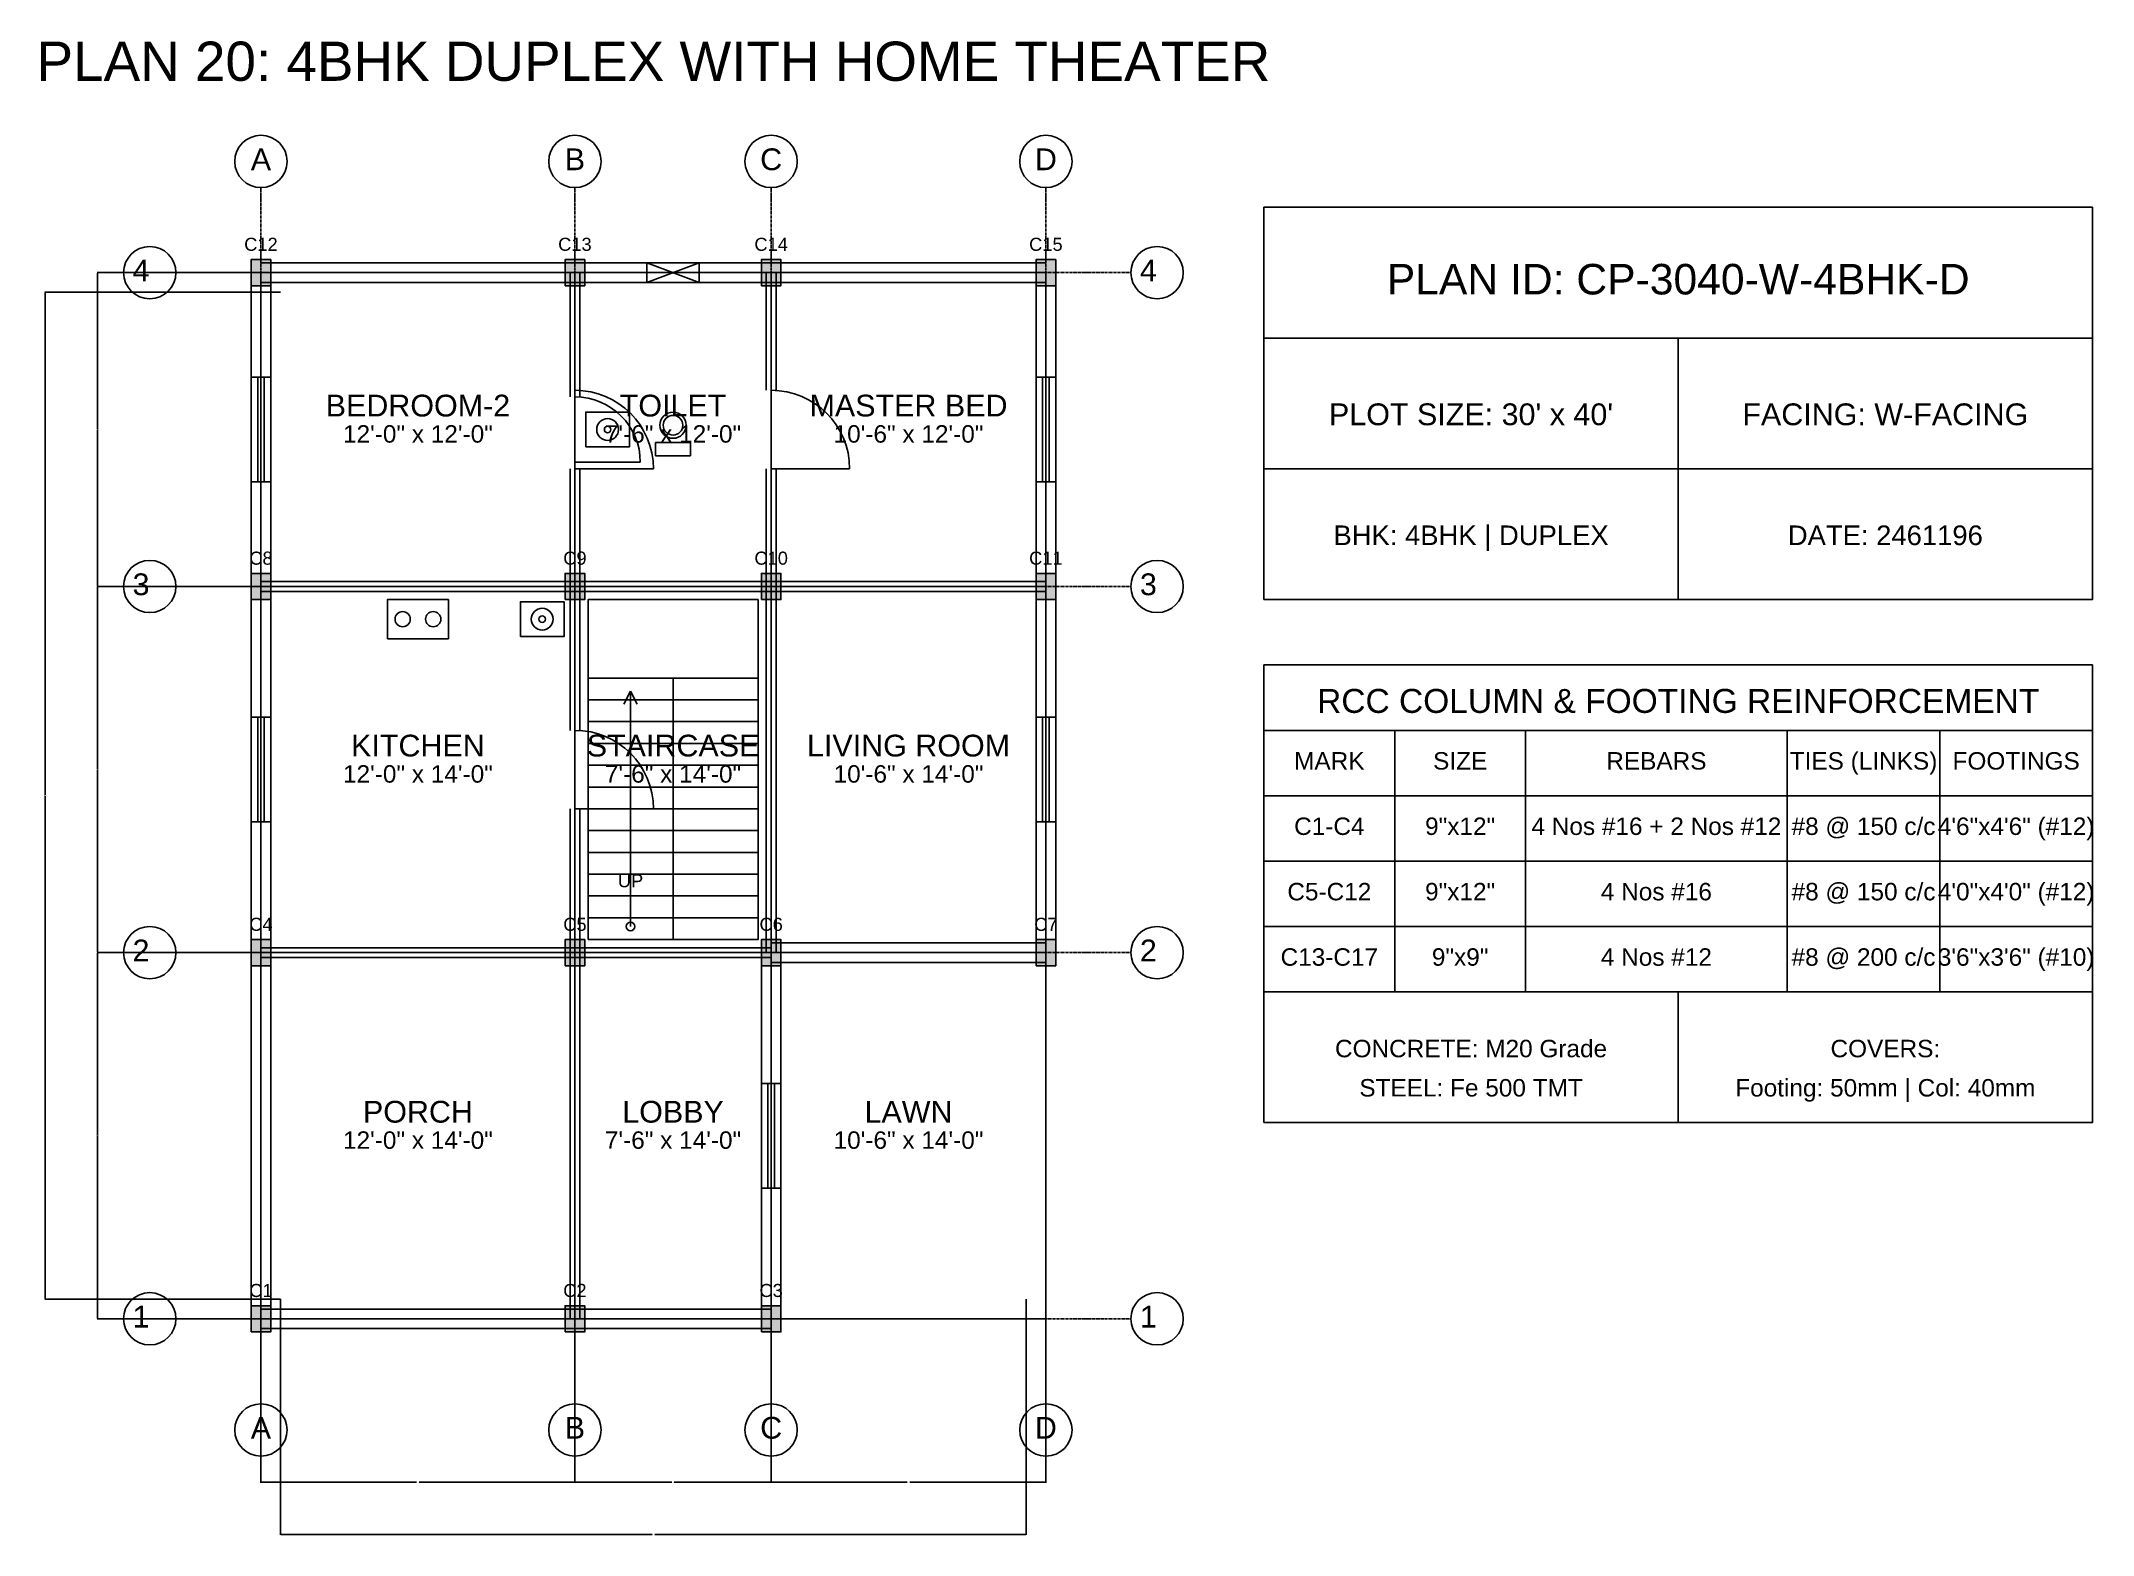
# Model space of a CAD drawing. Header units: inches. Extents: x -134 to 23580, y -99 to 23207.
# Drawn here: x 22399 to 23340, y 2401 to 3086 of the extents above; entities that cross this region are included whole.
import ezdxf
from ezdxf.enums import TextEntityAlignment as Align

# ---------------------------------------------------------------- set-up
doc = ezdxf.new("R2010")
doc.units = ezdxf.units.IN
doc.header["$MEASUREMENT"] = 0
doc.linetypes.add('CENTER', pattern=[2, 1.25, -0.25, 0.25, -0.25])
for name, color, linetype in [('A-COL-HATCH', 251, 'Continuous'), ('A-COLUMN', 1, 'Continuous'), ('A-DIM', 5, 'Continuous'), ('A-DOOR', 30, 'Continuous'), ('A-FIXTURE', 8, 'Continuous'), ('A-STAIR', 6, 'Continuous'), ('A-TEXT', 2, 'Continuous'), ('A-WALL-EXT', 7, 'Continuous'), ('A-WALL-INT', 9, 'Continuous'), ('A-WINDOW', 4, 'Continuous'), ('S-BEAM-FRAMING', 2, 'Continuous'), ('S-BUBBLE', 4, 'Continuous'), ('S-GRID-CENTER', 8, 'CENTER'), ('S-TABLE', 7, 'Continuous'), ('S-TEXT', 3, 'Continuous')]:
    doc.layers.add(name, color=color, linetype=linetype)
doc.styles.get("Standard").update_dxf_attribs({"font": 'arial.ttf'})
doc.dimstyles.get("Standard").update_dxf_attribs({"dimtxt": 0.18, "dimasz": 0.18, "dimexe": 0.18, "dimexo": 0.0625, "dimgap": 0.09, "dimtad": 0, "dimtih": 1, "dimtoh": 1, "dimdec": 4, "dimzin": 0, "dimdsep": 46, "dimtxsty": 'Standard', "dimcen": 0.09, "dimadec": 0, "dimazin": 0, "dimtfac": 1, "dimtdec": 4, "dimtofl": 0, "dimtmove": 0, "dimatfit": 3, "dimfxl": 1, "dimtolj": 1, "dimtzin": 0, "dimarcsym": 0})

msp = doc.modelspace()

# ---------------------------------------------------------------- texts
at = {"layer": 'A-TEXT'}
for s, height, p in [('PLAN 20: 4BHK DUPLEX WITH HOME THEATER', 18, (22680, 3068)), ('C12', 6, (22500, 2990)), ('C13', 6, (22644, 2990)), ('C14', 6, (22734, 2990)), ('C15', 6, (22860, 2990)), ('PLAN ID: CP-3040-W-4BHK-D', 14, (23150, 2970)), ('BEDROOM-2', 10, (22572, 2914)), ('TOILET', 10, (22689, 2914)), ('MASTER BED', 10, (22797, 2914)), ("PLOT SIZE: 30' x 40'", 10, (23055, 2910)), ('FACING: W-FACING', 10, (23245, 2910)), ('12\'-0" x 12\'-0"', 8, (22572, 2902)), ('7\'-6" x 12\'-0"', 8, (22689, 2902)), ('10\'-6" x 12\'-0"', 8, (22797, 2902)), ('BHK: 4BHK | DUPLEX', 9, (23055, 2855)), ('DATE: 2461196', 9, (23245, 2855)), ('C8', 6, (22500, 2846)), ('C9', 6, (22644, 2846)), ('C10', 6, (22734, 2846)), ('C11', 6, (22860, 2846)), ('KITCHEN', 10, (22572, 2758)), ('STAIRCASE', 10, (22689, 2758)), ('LIVING ROOM', 10, (22797, 2758)), ('12\'-0" x 14\'-0"', 8, (22572, 2746)), ('7\'-6" x 14\'-0"', 8, (22689, 2746)), ('10\'-6" x 14\'-0"', 8, (22797, 2746)), ('UP', 6, (22669.5, 2698)), ('C4', 6, (22500, 2678)), ('C5', 6, (22644, 2678)), ('C6', 6, (22734, 2678)), ('C7', 6, (22860, 2678)), ('PORCH', 10, (22572, 2590)), ('LOBBY', 10, (22689, 2590)), ('LAWN', 10, (22797, 2590)), ('12\'-0" x 14\'-0"', 8, (22572, 2578)), ('7\'-6" x 14\'-0"', 8, (22689, 2578)), ('10\'-6" x 14\'-0"', 8, (22797, 2578)), ('C1', 6, (22500, 2510)), ('C2', 6, (22644, 2510)), ('C3', 6, (22734, 2510))]:
    msp.add_text(s, height=height, dxfattribs=at).set_placement(p, align=Align.CENTER)
at = {"layer": 'S-TEXT'}
for s, height, p in [('A', 10, (22500, 3027)), ('B', 10, (22644, 3027)), ('C', 10, (22734, 3027)), ('D', 10, (22860, 3027)), ('4', 10, (22445, 2976)), ('4', 10, (22907, 2976)), ('3', 10, (22445, 2832)), ('3', 10, (22907, 2832)), ('RCC COLUMN & FOOTING REINFORCEMENT', 11, (23150, 2778)), ('MARK', 8, (22990, 2752)), ('SIZE', 8, (23050, 2752)), ('REBARS', 8, (23140, 2752)), ('TIES (LINKS)', 8, (23235, 2752)), ('FOOTINGS', 8, (23305, 2752)), ('C1-C4', 8, (22990, 2722)), ('9"x12"', 8, (23050, 2722)), ('4 Nos #16 + 2 Nos #12', 8, (23140, 2722)), ('#8 @ 150 c/c', 8, (23235, 2722)), ('4\'6"x4\'6" (#12)', 8, (23305, 2722)), ('C5-C12', 8, (22990, 2692)), ('9"x12"', 8, (23050, 2692)), ('4 Nos #16', 8, (23140, 2692)), ('#8 @ 150 c/c', 8, (23235, 2692)), ('4\'0"x4\'0" (#12)', 8, (23305, 2692)), ('2', 10, (22445, 2664)), ('2', 10, (22907, 2664)), ('C13-C17', 8, (22990, 2662)), ('9"x9"', 8, (23050, 2662)), ('4 Nos #12', 8, (23140, 2662)), ('#8 @ 200 c/c', 8, (23235, 2662)), ('3\'6"x3\'6" (#10)', 8, (23305, 2662)), ('CONCRETE: M20 Grade', 8, (23055, 2620)), ('COVERS:', 8, (23245, 2620)), ('STEEL: Fe 500 TMT', 8, (23055, 2602)), ('Footing: 50mm | Col: 40mm', 8, (23245, 2602)), ('1', 10, (22445, 2496)), ('1', 10, (22907, 2496)), ('A', 10, (22500, 2445)), ('B', 10, (22644, 2445)), ('C', 10, (22734, 2445)), ('D', 10, (22860, 2445))]:
    msp.add_text(s, height=height, dxfattribs=at).set_placement(p, align=Align.CENTER)

# ---------------------------------------------------------------- blocks, each defined once
blk = doc.blocks.new('*D203')
at = {"layer": 'A-DIM', "color": 0, "lineweight": -2, "transparency": 16777216}
for p, q in [((22500, 2508.94), (22500, 2424.82)), ((22644, 2508.94), (22644, 2424.82)), ((22500.18, 2425), (22571.41, 2425)), ((22643.82, 2425), (22572.59, 2425))]:
    blk.add_line(p, q, dxfattribs=at)
at = {"layer": 'A-DIM', "color": 0, "transparency": 16777216}
for points in [[(22500.18, 2425.03), (22500.18, 2424.97), (22500, 2425)], [(22643.82, 2425.03), (22643.82, 2424.97), (22644, 2425)]]:
    blk.add_solid(points, dxfattribs=at)
at = {"layer": 'Defpoints', "color": 0, "transparency": 16777216}
for p in [(22500, 2509), (22644, 2509), (22644, 2425)]:
    blk.add_point(p, dxfattribs=at)
at = {"layer": 'A-DIM', "color": 0, "transparency": 16777216, "insert": (22572, 2425), "char_height": 0.18, "attachment_point": 5}
blk.add_mtext('\\A1;144.0000', dxfattribs=at)
blk = doc.blocks.new('*D204')
at = {"layer": 'A-DIM', "color": 0, "lineweight": -2, "transparency": 16777216}
for p, q in [((22644, 2508.94), (22644, 2424.82)), ((22734, 2508.94), (22734, 2424.82)), ((22644.18, 2425), (22688.47, 2425)), ((22733.82, 2425), (22689.53, 2425))]:
    blk.add_line(p, q, dxfattribs=at)
at = {"layer": 'A-DIM', "color": 0, "transparency": 16777216}
for points in [[(22644.18, 2425.03), (22644.18, 2424.97), (22644, 2425)], [(22733.82, 2425.03), (22733.82, 2424.97), (22734, 2425)]]:
    blk.add_solid(points, dxfattribs=at)
at = {"layer": 'Defpoints', "color": 0, "transparency": 16777216}
for p in [(22644, 2509), (22734, 2509), (22734, 2425)]:
    blk.add_point(p, dxfattribs=at)
at = {"layer": 'A-DIM', "color": 0, "transparency": 16777216, "insert": (22689, 2425), "char_height": 0.18, "attachment_point": 5}
blk.add_mtext('\\A1;90.0000', dxfattribs=at)
blk = doc.blocks.new('*D205')
at = {"layer": 'A-DIM', "color": 0, "lineweight": -2, "transparency": 16777216}
for p, q in [((22734, 2508.94), (22734, 2424.82)), ((22860, 2508.94), (22860, 2424.82)), ((22734.18, 2425), (22796.41, 2425)), ((22859.82, 2425), (22797.59, 2425))]:
    blk.add_line(p, q, dxfattribs=at)
at = {"layer": 'A-DIM', "color": 0, "transparency": 16777216}
for points in [[(22734.18, 2425.03), (22734.18, 2424.97), (22734, 2425)], [(22859.82, 2425.03), (22859.82, 2424.97), (22860, 2425)]]:
    blk.add_solid(points, dxfattribs=at)
at = {"layer": 'Defpoints', "color": 0, "transparency": 16777216}
for p in [(22734, 2509), (22860, 2509), (22860, 2425)]:
    blk.add_point(p, dxfattribs=at)
at = {"layer": 'A-DIM', "color": 0, "transparency": 16777216, "insert": (22797, 2425), "char_height": 0.18, "attachment_point": 5}
blk.add_mtext('\\A1;126.0000', dxfattribs=at)
blk = doc.blocks.new('*D206')
at = {"layer": 'A-DIM', "color": 0, "lineweight": -2, "transparency": 16777216}
for p, q in [((22509, 2508.94), (22509, 2400.82)), ((22851, 2508.94), (22851, 2400.82)), ((22509.18, 2401), (22679.4, 2401)), ((22850.82, 2401), (22680.6, 2401))]:
    blk.add_line(p, q, dxfattribs=at)
at = {"layer": 'A-DIM', "color": 0, "transparency": 16777216}
for points in [[(22509.18, 2401.03), (22509.18, 2400.97), (22509, 2401)], [(22850.82, 2401.03), (22850.82, 2400.97), (22851, 2401)]]:
    blk.add_solid(points, dxfattribs=at)
at = {"layer": 'Defpoints', "color": 0, "transparency": 16777216}
for p in [(22509, 2509), (22851, 2509), (22851, 2401)]:
    blk.add_point(p, dxfattribs=at)
at = {"layer": 'A-DIM', "color": 0, "transparency": 16777216, "insert": (22680, 2401), "char_height": 0.18, "attachment_point": 5}
blk.add_mtext('\\A1;342.0000', dxfattribs=at)
blk = doc.blocks.new('*D207')
at = {"layer": 'A-DIM', "color": 0, "lineweight": -2, "transparency": 16777216}
for p, q in [((22508.94, 2668), (22424.82, 2668)), ((22425, 2667.82), (22425, 2584.18)), ((22425, 2500.18), (22425, 2583.82)), ((22508.94, 2500), (22424.82, 2500))]:
    blk.add_line(p, q, dxfattribs=at)
at = {"layer": 'A-DIM', "color": 0, "transparency": 16777216}
for points in [[(22424.97, 2667.82), (22425.03, 2667.82), (22425, 2668)], [(22424.97, 2500.18), (22425.03, 2500.18), (22425, 2500)]]:
    blk.add_solid(points, dxfattribs=at)
at = {"layer": 'Defpoints', "color": 0, "transparency": 16777216}
for p in [(22425, 2668), (22509, 2668), (22509, 2500)]:
    blk.add_point(p, dxfattribs=at)
at = {"layer": 'A-DIM', "color": 0, "transparency": 16777216, "insert": (22425, 2584), "char_height": 0.18, "attachment_point": 5}
blk.add_mtext('\\A1;168.0000', dxfattribs=at)
blk = doc.blocks.new('*D208')
at = {"layer": 'A-DIM', "color": 0, "lineweight": -2, "transparency": 16777216}
for p, q in [((22508.94, 2836), (22424.82, 2836)), ((22425, 2835.82), (22425, 2752.18)), ((22425, 2668.18), (22425, 2751.82)), ((22508.94, 2668), (22424.82, 2668))]:
    blk.add_line(p, q, dxfattribs=at)
at = {"layer": 'A-DIM', "color": 0, "transparency": 16777216}
for points in [[(22424.97, 2835.82), (22425.03, 2835.82), (22425, 2836)], [(22424.97, 2668.18), (22425.03, 2668.18), (22425, 2668)]]:
    blk.add_solid(points, dxfattribs=at)
at = {"layer": 'Defpoints', "color": 0, "transparency": 16777216}
for p in [(22425, 2836), (22509, 2836), (22509, 2668)]:
    blk.add_point(p, dxfattribs=at)
at = {"layer": 'A-DIM', "color": 0, "transparency": 16777216, "insert": (22425, 2752), "char_height": 0.18, "attachment_point": 5}
blk.add_mtext('\\A1;168.0000', dxfattribs=at)
blk = doc.blocks.new('*D209')
at = {"layer": 'A-DIM', "color": 0, "lineweight": -2, "transparency": 16777216}
for p, q in [((22508.94, 2980), (22424.82, 2980)), ((22425, 2979.82), (22425, 2908.18)), ((22425, 2836.18), (22425, 2907.82)), ((22508.94, 2836), (22424.82, 2836))]:
    blk.add_line(p, q, dxfattribs=at)
at = {"layer": 'A-DIM', "color": 0, "transparency": 16777216}
for points in [[(22424.97, 2979.82), (22425.03, 2979.82), (22425, 2980)], [(22424.97, 2836.18), (22425.03, 2836.18), (22425, 2836)]]:
    blk.add_solid(points, dxfattribs=at)
at = {"layer": 'Defpoints', "color": 0, "transparency": 16777216}
for p in [(22425, 2980), (22509, 2980), (22509, 2836)]:
    blk.add_point(p, dxfattribs=at)
at = {"layer": 'A-DIM', "color": 0, "transparency": 16777216, "insert": (22425, 2908), "char_height": 0.18, "attachment_point": 5}
blk.add_mtext('\\A1;144.0000', dxfattribs=at)
blk = doc.blocks.new('*D210')
at = {"layer": 'A-DIM', "color": 0, "lineweight": -2, "transparency": 16777216}
for p, q in [((22508.94, 2971), (22400.82, 2971)), ((22401, 2970.82), (22401, 2740.18)), ((22401, 2509.18), (22401, 2739.82)), ((22508.94, 2509), (22400.82, 2509))]:
    blk.add_line(p, q, dxfattribs=at)
at = {"layer": 'A-DIM', "color": 0, "transparency": 16777216}
for points in [[(22400.97, 2970.82), (22401.03, 2970.82), (22401, 2971)], [(22400.97, 2509.18), (22401.03, 2509.18), (22401, 2509)]]:
    blk.add_solid(points, dxfattribs=at)
at = {"layer": 'Defpoints', "color": 0, "transparency": 16777216}
for p in [(22401, 2971), (22509, 2971), (22509, 2509)]:
    blk.add_point(p, dxfattribs=at)
at = {"layer": 'A-DIM', "color": 0, "transparency": 16777216, "insert": (22401, 2740), "char_height": 0.18, "attachment_point": 5}
blk.add_mtext('\\A1;462.0000', dxfattribs=at)

# ---------------------------------------------------------------- dimensions: what is measured, and where the dimension line sits
at = {"layer": 'A-DIM'}
for base, p1, p2, picture, middle in [((22425, 2980), (22509, 2836), (22509, 2980), '*D209', (22425, 2908)), ((22401, 2971), (22509, 2509), (22509, 2971), '*D210', (22401, 2740)), ((22425, 2836), (22509, 2668), (22509, 2836), '*D208', (22425, 2752)), ((22425, 2668), (22509, 2500), (22509, 2668), '*D207', (22425, 2584))]:
    dim = msp.add_linear_dim(base=base, p1=p1, p2=p2, angle=90, dimstyle='Standard', dxfattribs=at)
    dim.commit()
    dim.dimension.update_dxf_attribs({"geometry": picture, "text_midpoint": middle})
for base, p1, p2, picture, middle in [((22644, 2425), (22500, 2509), (22644, 2509), '*D203', (22572, 2425)), ((22851, 2401), (22509, 2509), (22851, 2509), '*D206', (22680, 2401)), ((22734, 2425), (22644, 2509), (22734, 2509), '*D204', (22689, 2425)), ((22860, 2425), (22734, 2509), (22860, 2509), '*D205', (22797, 2425))]:
    dim = msp.add_linear_dim(base=base, p1=p1, p2=p2, dimstyle='Standard', dxfattribs=at)
    dim.commit()
    dim.dimension.update_dxf_attribs({"geometry": picture, "text_midpoint": middle})

# ---------------------------------------------------------------- linework, layer by layer
at = {"layer": 'A-COL-HATCH'}
for points in [[(22495.5, 2974), (22504.5, 2974), (22495.5, 2986), (22504.5, 2986)], [(22639.5, 2974), (22648.5, 2974), (22639.5, 2986), (22648.5, 2986)], [(22729.5, 2974), (22738.5, 2974), (22729.5, 2986), (22738.5, 2986)], [(22855.5, 2974), (22864.5, 2974), (22855.5, 2986), (22864.5, 2986)], [(22495.5, 2830), (22504.5, 2830), (22495.5, 2842), (22504.5, 2842)], [(22639.5, 2830), (22648.5, 2830), (22639.5, 2842), (22648.5, 2842)], [(22729.5, 2830), (22738.5, 2830), (22729.5, 2842), (22738.5, 2842)], [(22855.5, 2830), (22864.5, 2830), (22855.5, 2842), (22864.5, 2842)], [(22495.5, 2662), (22504.5, 2662), (22495.5, 2674), (22504.5, 2674)], [(22639.5, 2662), (22648.5, 2662), (22639.5, 2674), (22648.5, 2674)], [(22729.5, 2662), (22738.5, 2662), (22729.5, 2674), (22738.5, 2674)], [(22855.5, 2662), (22864.5, 2662), (22855.5, 2674), (22864.5, 2674)], [(22495.5, 2494), (22504.5, 2494), (22495.5, 2506), (22504.5, 2506)], [(22639.5, 2494), (22648.5, 2494), (22639.5, 2506), (22648.5, 2506)], [(22729.5, 2494), (22738.5, 2494), (22729.5, 2506), (22738.5, 2506)]]:
    msp.add_solid(points, dxfattribs=at)
at = {"layer": 'A-COLUMN'}
for points in [[(22495.5, 2974), (22504.5, 2974), (22504.5, 2986), (22495.5, 2986)], [(22639.5, 2974), (22648.5, 2974), (22648.5, 2986), (22639.5, 2986)], [(22729.5, 2974), (22738.5, 2974), (22738.5, 2986), (22729.5, 2986)], [(22855.5, 2974), (22864.5, 2974), (22864.5, 2986), (22855.5, 2986)], [(22495.5, 2830), (22504.5, 2830), (22504.5, 2842), (22495.5, 2842)], [(22639.5, 2830), (22648.5, 2830), (22648.5, 2842), (22639.5, 2842)], [(22729.5, 2830), (22738.5, 2830), (22738.5, 2842), (22729.5, 2842)], [(22855.5, 2830), (22864.5, 2830), (22864.5, 2842), (22855.5, 2842)], [(22495.5, 2662), (22504.5, 2662), (22504.5, 2674), (22495.5, 2674)], [(22639.5, 2662), (22648.5, 2662), (22648.5, 2674), (22639.5, 2674)], [(22729.5, 2662), (22738.5, 2662), (22738.5, 2674), (22729.5, 2674)], [(22855.5, 2662), (22864.5, 2662), (22864.5, 2674), (22855.5, 2674)], [(22495.5, 2494), (22504.5, 2494), (22504.5, 2506), (22495.5, 2506)], [(22639.5, 2494), (22648.5, 2494), (22648.5, 2506), (22639.5, 2506)], [(22729.5, 2494), (22738.5, 2494), (22738.5, 2506), (22729.5, 2506)]]:
    msp.add_lwpolyline(points, close=True, dxfattribs=at)
at = {"layer": 'A-DOOR'}
for p, q in [((22644, 2893), (22674, 2893)), ((22644, 2890), (22680, 2890)), ((22734, 2890), (22770, 2890)), ((22644, 2734), (22680, 2734))]:
    msp.add_line(p, q, dxfattribs=at)
for centre, radius in [((22644, 2890), 36), ((22644, 2893), 30), ((22734, 2890), 36), ((22644, 2734), 36)]:
    msp.add_arc(centre, radius, 0, 90, dxfattribs=at)
at = {"layer": 'A-FIXTURE'}
for points in [[(22649, 2900), (22669, 2900), (22669, 2916), (22649, 2916)], [(22681, 2896), (22697, 2896), (22697, 2902), (22681, 2902)], [(22558, 2812), (22586, 2812), (22586, 2830), (22558, 2830)], [(22619, 2813), (22639, 2813), (22639, 2829), (22619, 2829)]]:
    msp.add_lwpolyline(points, close=True, dxfattribs=at)
for centre, radius in [((22659, 2908), 5), ((22659, 2908), 1.5), ((22689, 2910), 6), ((22689, 2910), 4.5), ((22565, 2821), 3.5), ((22579, 2821), 3.5), ((22629, 2821), 5), ((22629, 2821), 1.5)]:
    msp.add_circle(centre, radius, dxfattribs=at)
at = {"layer": 'A-STAIR'}
for p, q in [((22650, 2794), (22728, 2794)), ((22669.5, 2788), (22666.5, 2782)), ((22669.5, 2680), (22669.5, 2788)), ((22669.5, 2788), (22672.5, 2782)), ((22689, 2674), (22689, 2794)), ((22650, 2784), (22689, 2784)), ((22689, 2784), (22728, 2784)), ((22650, 2774), (22689, 2774)), ((22689, 2774), (22728, 2774)), ((22650, 2764), (22689, 2764)), ((22689, 2764), (22728, 2764)), ((22650, 2754), (22689, 2754)), ((22689, 2754), (22728, 2754)), ((22650, 2744), (22689, 2744)), ((22689, 2744), (22728, 2744)), ((22650, 2734), (22689, 2734)), ((22689, 2734), (22728, 2734)), ((22650, 2724), (22689, 2724)), ((22689, 2724), (22728, 2724)), ((22650, 2714), (22689, 2714)), ((22689, 2714), (22728, 2714)), ((22650, 2704), (22689, 2704)), ((22689, 2704), (22728, 2704)), ((22650, 2694), (22689, 2694)), ((22689, 2694), (22728, 2694)), ((22650, 2684), (22689, 2684)), ((22689, 2684), (22728, 2684))]:
    msp.add_line(p, q, dxfattribs=at)
msp.add_lwpolyline([(22650, 2674), (22728, 2674), (22728, 2830), (22650, 2830)], close=True, dxfattribs=at)
msp.add_circle((22669.5, 2680), 2, dxfattribs=at)
at = {"layer": 'A-WALL-EXT'}
for p, q in [((22500, 2984.5), (22644, 2984.5)), ((22644, 2984.5), (22677, 2984.5)), ((22701, 2984.5), (22734, 2984.5)), ((22734, 2984.5), (22860, 2984.5)), ((22495.5, 2932), (22495.5, 2980)), ((22500, 2975.5), (22644, 2975.5)), ((22504.5, 2932), (22504.5, 2980)), ((22644, 2975.5), (22677, 2975.5)), ((22701, 2975.5), (22734, 2975.5)), ((22734, 2975.5), (22860, 2975.5)), ((22855.5, 2932), (22855.5, 2980)), ((22864.5, 2932), (22864.5, 2980)), ((22960, 2950), (23340, 2950)), ((23150, 2830), (23150, 2950)), ((22960, 2890), (23340, 2890)), ((22495.5, 2836), (22495.5, 2884)), ((22504.5, 2836), (22504.5, 2884)), ((22855.5, 2836), (22855.5, 2884)), ((22864.5, 2836), (22864.5, 2884)), ((22495.5, 2776), (22495.5, 2836)), ((22504.5, 2776), (22504.5, 2836)), ((22855.5, 2776), (22855.5, 2836)), ((22864.5, 2776), (22864.5, 2836)), ((22495.5, 2668), (22495.5, 2728)), ((22504.5, 2668), (22504.5, 2728)), ((22855.5, 2668), (22855.5, 2728)), ((22864.5, 2668), (22864.5, 2728)), ((22495.5, 2500), (22495.5, 2668)), ((22504.5, 2500), (22504.5, 2668)), ((22729.5, 2608), (22729.5, 2668)), ((22734, 2672.5), (22860, 2672.5)), ((22734, 2663.5), (22860, 2663.5)), ((22738.5, 2608), (22738.5, 2668)), ((22729.5, 2500), (22729.5, 2560)), ((22738.5, 2500), (22738.5, 2560)), ((22500, 2504.5), (22644, 2504.5)), ((22644, 2504.5), (22734, 2504.5)), ((22500, 2495.5), (22644, 2495.5)), ((22644, 2495.5), (22734, 2495.5))]:
    msp.add_line(p, q, dxfattribs=at)
msp.add_lwpolyline([(22960, 2830), (23340, 2830), (23340, 3010), (22960, 3010)], close=True, dxfattribs=at)
at = {"layer": 'A-WALL-INT'}
for p, q in [((22641.75, 2923), (22641.75, 2980)), ((22646.25, 2923), (22646.25, 2980)), ((22731.75, 2926), (22731.75, 2980)), ((22736.25, 2926), (22736.25, 2980)), ((22641.75, 2836), (22641.75, 2890)), ((22646.25, 2836), (22646.25, 2890)), ((22731.75, 2836), (22731.75, 2890)), ((22736.25, 2836), (22736.25, 2890)), ((22500, 2838.25), (22644, 2838.25)), ((22500, 2833.75), (22644, 2833.75)), ((22641.75, 2770), (22641.75, 2836)), ((22644, 2838.25), (22734, 2838.25)), ((22644, 2833.75), (22734, 2833.75)), ((22646.25, 2770), (22646.25, 2836)), ((22731.75, 2668), (22731.75, 2836)), ((22734, 2838.25), (22860, 2838.25)), ((22734, 2833.75), (22860, 2833.75)), ((22736.25, 2668), (22736.25, 2836)), ((22641.75, 2668), (22641.75, 2734)), ((22646.25, 2668), (22646.25, 2734)), ((22500, 2670.25), (22644, 2670.25)), ((22500, 2665.75), (22644, 2665.75)), ((22641.75, 2500), (22641.75, 2668)), ((22644, 2670.25), (22734, 2670.25)), ((22644, 2665.75), (22734, 2665.75)), ((22646.25, 2500), (22646.25, 2668))]:
    msp.add_line(p, q, dxfattribs=at)
at = {"layer": 'A-WINDOW'}
for p, q in [((22677, 2975.5), (22701, 2984.5)), ((22677, 2984.5), (22701, 2975.5)), ((22498.5, 2884), (22498.5, 2932)), ((22501.5, 2884), (22501.5, 2932)), ((22858.5, 2884), (22858.5, 2932)), ((22861.5, 2884), (22861.5, 2932)), ((22498.5, 2728), (22498.5, 2776)), ((22501.5, 2728), (22501.5, 2776)), ((22858.5, 2728), (22858.5, 2776)), ((22861.5, 2728), (22861.5, 2776)), ((22732.5, 2560), (22732.5, 2608)), ((22735.5, 2560), (22735.5, 2608))]:
    msp.add_line(p, q, dxfattribs=at)
for points in [[(22677, 2975.5), (22701, 2975.5), (22701, 2984.5), (22677, 2984.5)], [(22495.5, 2884), (22504.5, 2884), (22504.5, 2932), (22495.5, 2932)], [(22855.5, 2884), (22864.5, 2884), (22864.5, 2932), (22855.5, 2932)], [(22495.5, 2728), (22504.5, 2728), (22504.5, 2776), (22495.5, 2776)], [(22855.5, 2728), (22864.5, 2728), (22864.5, 2776), (22855.5, 2776)], [(22729.5, 2560), (22738.5, 2560), (22738.5, 2608), (22729.5, 2608)]]:
    msp.add_lwpolyline(points, close=True, dxfattribs=at)
at = {"layer": 'S-BEAM-FRAMING'}
for p, q in [((22500, 2500), (22500, 2980)), ((22500, 2980), (22860, 2980)), ((22644, 2500), (22644, 2980)), ((22734, 2500), (22734, 2980)), ((22860, 2500), (22860, 2980)), ((22500, 2836), (22860, 2836)), ((22500, 2668), (22860, 2668)), ((22500, 2500), (22860, 2500))]:
    msp.add_line(p, q, dxfattribs=at)
at = {"layer": 'S-BUBBLE'}
for centre in [(22500, 3031), (22644, 3031), (22734, 3031), (22860, 3031), (22449, 2980), (22911, 2980), (22449, 2836), (22911, 2836), (22449, 2668), (22911, 2668), (22449, 2500), (22911, 2500), (22500, 2449), (22644, 2449), (22734, 2449), (22860, 2449)]:
    msp.add_circle(centre, 12, dxfattribs=at)
at = {"layer": 'S-GRID-CENTER'}
for p, q in [((22500, 2461), (22500, 3019)), ((22644, 2461), (22644, 3019)), ((22734, 2461), (22734, 3019)), ((22860, 2461), (22860, 3019)), ((22461, 2980), (22899, 2980)), ((22461, 2836), (22899, 2836)), ((22461, 2668), (22899, 2668)), ((22461, 2500), (22899, 2500))]:
    msp.add_line(p, q, dxfattribs=at)
at = {"layer": 'S-TABLE'}
for points in [[(22960, 2770), (23340, 2770), (23340, 2800), (22960, 2800)], [(22960, 2740), (23020, 2740), (23020, 2770), (22960, 2770)], [(23020, 2740), (23080, 2740), (23080, 2770), (23020, 2770)], [(23080, 2740), (23200, 2740), (23200, 2770), (23080, 2770)], [(23200, 2740), (23270, 2740), (23270, 2770), (23200, 2770)], [(23270, 2740), (23340, 2740), (23340, 2770), (23270, 2770)], [(22960, 2710), (23020, 2710), (23020, 2740), (22960, 2740)], [(23020, 2710), (23080, 2710), (23080, 2740), (23020, 2740)], [(23080, 2710), (23200, 2710), (23200, 2740), (23080, 2740)], [(23200, 2710), (23270, 2710), (23270, 2740), (23200, 2740)], [(23270, 2710), (23340, 2710), (23340, 2740), (23270, 2740)], [(22960, 2680), (23020, 2680), (23020, 2710), (22960, 2710)], [(23020, 2680), (23080, 2680), (23080, 2710), (23020, 2710)], [(23080, 2680), (23200, 2680), (23200, 2710), (23080, 2710)], [(23200, 2680), (23270, 2680), (23270, 2710), (23200, 2710)], [(23270, 2680), (23340, 2680), (23340, 2710), (23270, 2710)], [(22960, 2650), (23020, 2650), (23020, 2680), (22960, 2680)], [(23020, 2650), (23080, 2650), (23080, 2680), (23020, 2680)], [(23080, 2650), (23200, 2650), (23200, 2680), (23080, 2680)], [(23200, 2650), (23270, 2650), (23270, 2680), (23200, 2680)], [(23270, 2650), (23340, 2650), (23340, 2680), (23270, 2680)], [(22960, 2590), (23150, 2590), (23150, 2650), (22960, 2650)], [(23150, 2590), (23340, 2590), (23340, 2650), (23150, 2650)]]:
    msp.add_lwpolyline(points, close=True, dxfattribs=at)

msp.set_redraw_order([(e.dxf.handle, doc.entitydb.next_handle()) for e in msp.query("TEXT MTEXT ATTDEF DIMENSION ARC_DIMENSION")])  # texts and dimensions are drawn at this point

doc.saveas('drawing.dxf')
